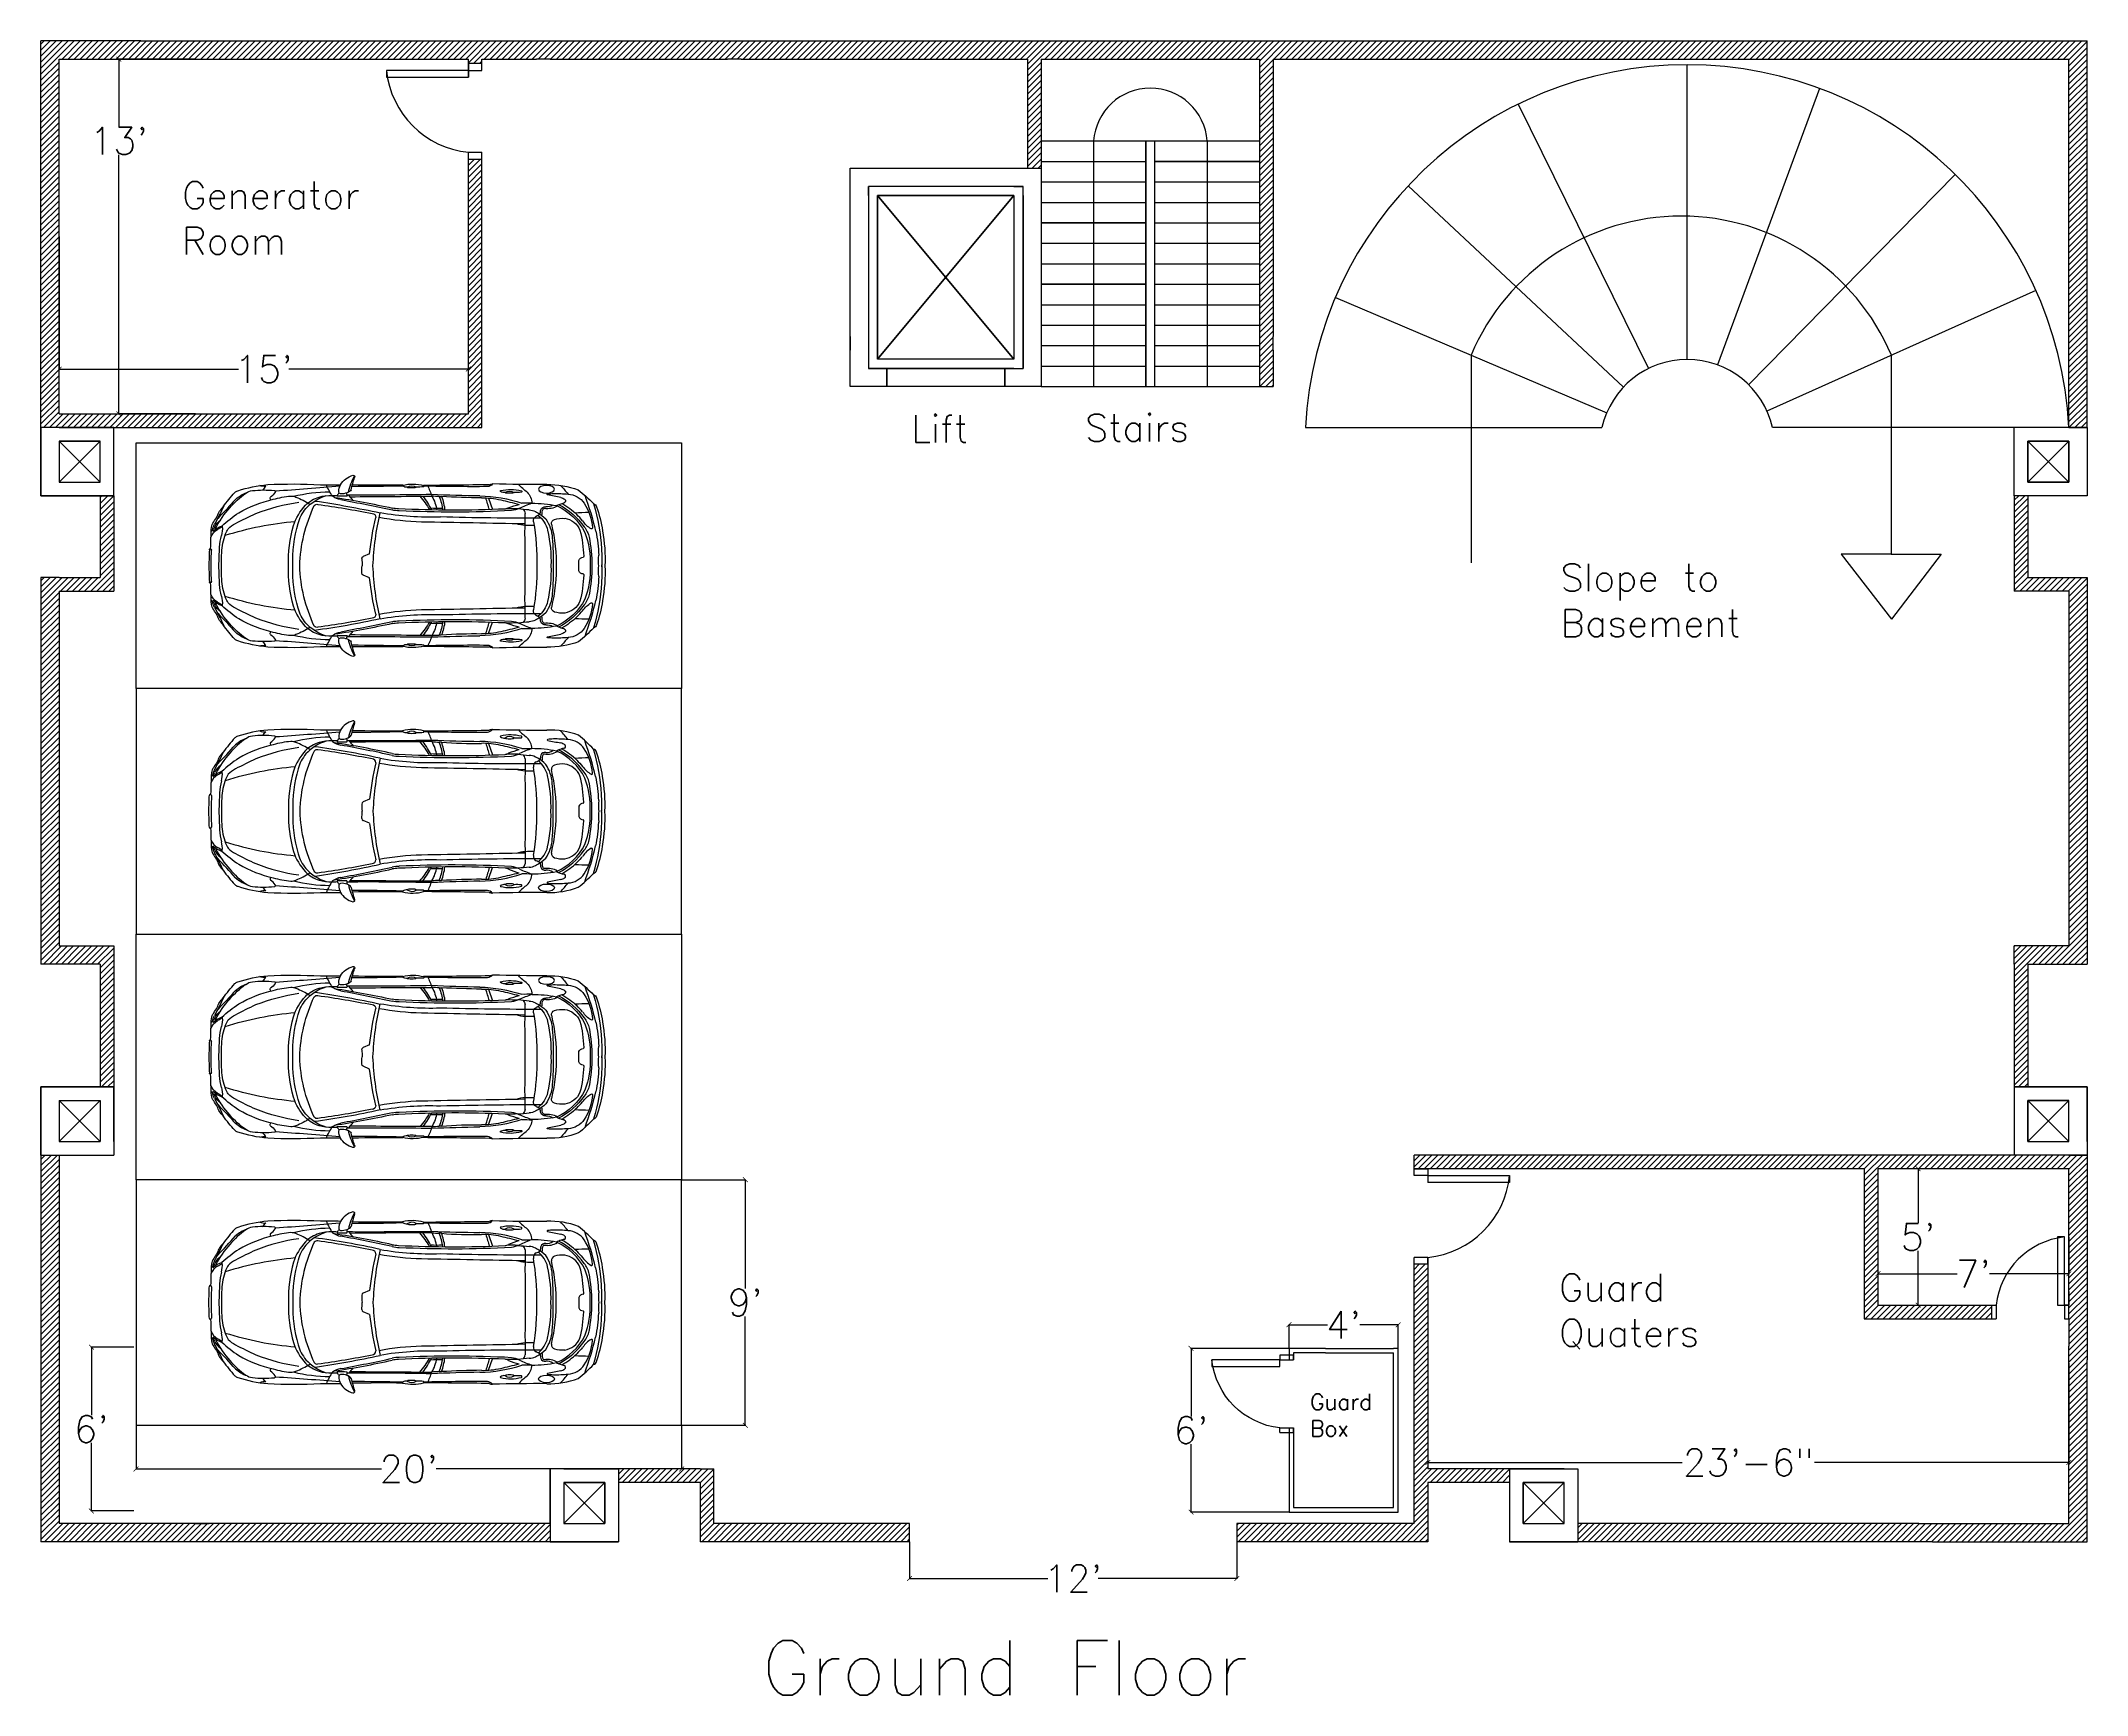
# Model space of a CAD drawing. Header units: inches. Extents: x 474 to 5633, y -332 to 1348.
# Drawn here: x 474 to 1374, y 591 to 1319 of the extents above; entities that cross this region are included whole.
import ezdxf

# ---------------------------------------------------------------- set-up
doc = ezdxf.new("R2010")
doc.units = ezdxf.units.IN
doc.header["$LTSCALE"] = 20
doc.header["$MEASUREMENT"] = 0
doc.layers.add('Cars', color=160, linetype='Continuous')
doc.layers.add('Lift and Stairs', color=60, linetype='Continuous')
for name, color, linetype, plot in [('Dimensions', 9, 'Continuous', False), ('Doors', 6, 'Continuous', False), ('Hatches', 3, 'Continuous', False), ('Pillars', 200, 'Continuous', False), ('Veranda', 4, 'Continuous', False)]:
    doc.layers.add(name, color=color, linetype=linetype, plot=plot)
doc.styles.get("Standard").update_dxf_attribs({"font": 'txt.shx', "height": 12})
doc.dimstyles.new('iut', dxfattribs={"dimtxt": 0.18, "dimasz": 2.1175, "dimexe": 0.18, "dimexo": 0.0625, "dimgap": 0.09, "dimtad": 0, "dimtih": 1, "dimtoh": 1, "dimzin": 0, "dimdsep": 46, "dimlunit": 4, "dimtxsty": 'Standard', "dimblk": 'ARCHTICK', "dimcen": 0.09, "dimadec": 0, "dimazin": 0, "dimtfac": 1, "dimtofl": 0, "dimtmove": 0, "dimatfit": 3, "dimldrblk": 'ARCHTICK', "dimfxl": 1, "dimtolj": 1, "dimtzin": 0, "dimarcsym": 0})

# ---------------------------------------------------------------- blocks, each defined once
blk = doc.blocks.new('Car_left')
at = {"color": 5}
for p, q in [((123.07, 29.8), (124.76, 24.76)), ((70.7, 5.3), (67.95, 4.1)), ((70.7, -5.3), (67.95, -4.1)), ((123.07, -29.8), (124.76, -24.76)), ((101.37, -30.43), (102.41, -30.42))]:
    blk.add_line(p, q, dxfattribs=at)
for centre, radius, start, end in [((65.78, 31.04), 9.1, 105.13746, 149.55236), ((93.53, 24.5), 33.09, 153.01291, 166.30471), ((116.91, 20.2), 55.95, 160.55711, 166.29179), ((63.42, 39.07), 0.762, 341.39551, 91.2243), ((-138.02, 160.47), 199.1, 315.46661, 318.76533), ((54.2, -7.74), 58.53, 136.90121, 144.86231), ((36.05, 3.06), 34.97, 124.38458, 140.08591), ((13.6, 30.08), 3.04, 106.10964, 134.45891), ((22.13, 17.29), 15.86, 110.053, 131.09648), ((31.17, -22.73), 58.69, 95.14753, 108.28319), ((40.78, -24.98), 55.65, 102.88791, 119.76378), ((19.84, 27.21), 5.89, 96.3928, 126.91472), ((24.15, -9.82), 43.17, 83.77664, 96.60683), ((51.09, -53.86), 82.66, 97.94374, 111.56086), ((24.35, 39.41), 4.49, 245.48382, 278.55556), ((-28.95, 78.62), 69.41, 319.29041, 321.02974), ((37.02, -196.92), 232.91, 87.02509, 92.73563), ((28.06, 29.74), 1.05, 150.3867, 223.84123), ((22.76, 36.53), 7.65, 304.97814, 326.67353), ((40.01, -12.24), 43.12, 95.21354, 105.66603), ((28.87, 32.66), 0.434, 309.69986, 95.63574), ((-72.6, 1567.05), 1537.6, 273.79889, 274.85922), ((36.02, 24.57), 6.13, 68.08981, 89.32948), ((53.51, -34.39), 66.98, 90.28251, 104.0813), ((26.74, 0.31), 32.1, 56.5518, 68.8795), ((52.42, 16.95), 13.85, 106.27408, 135.47694), ((57.53, 11.77), 20.01, 107.02386, 137.8516), ((47.57, 25.66), 1.43, 73.49995, 144.8845), ((3.49, -299.76), 330.96, 77.46216, 82.54845), ((-11.4, -398.81), 429.96, 78.84172, 82.06187), ((53.69, 13.13), 17.88, 88.49937, 106.73274), ((51.89, -601.38), 637.07, 89.45582, 90.25011), ((75.01, 44.87), 25.04, 201.50576, 214.66397), ((54.4, -11.86), 42.86, 87.24885, 90.33022), ((59.76, 38.36), 9.41, 235.35648, 259.73366), ((5.56, -307.73), 341.48, 77.28465, 81.63152), ((56.69, 30.84), 0.28, 168.55565, 280.91544), ((16.78, 60.83), 49.67, 322.94054, 324.64065), ((58.04, 151.02), 120.45, 269.38603, 271.26679), ((65.37, 32.08), 8.25, 154.29768, 176.70499), ((58.05, 32.6), 0.916, 182.61522, 260.63968), ((58.47, 37.84), 6.17, 264.71164, 292.10471), ((-59.54, -615.02), 654.78, 77.63326, 79.65097), ((64.88, 33.08), 4.43, 193.65108, 206.16097), ((60.35, 31.02), 0.558, 308.92704, 10.42866), ((59.47, 36.55), 4.62, 286.69434, 302.08172), ((69.72, 2295.75), 2264.64, 269.77679, 270.71764), ((89.89, 52.38), 35.4, 216.91445, 221.79407), ((60.97, 34.01), 1.67, 304.78214, 341.00839), ((111.1, -4600.16), 4630.8, 90.15979, 90.60558), ((62.12, 1027.34), 992.53, 270.04461, 271.33586), ((77.14, 1008), 972.57, 269.17131, 270.48466), ((85.41, 35.26), 0.234, 128.03467, 231.44394), ((89.67, 17.38), 18.59, 75.02695, 103.70702), ((86.98, 37.8), 3.22, 237.76153, 275.78677), ((89.31, 31.77), 3.46, 56.69461, 125.45738), ((87.84, 34.97), 0.651, 214.90015, 277.21193), ((89.21, 51.27), 17, 265.66619, 274.6243), ((90.58, 35.24), 0.91, 269.90357, 320.98573), ((92.41, 61.24), 26.6, 267.42907, 274.44222), ((70.26, 10.39), 30.31, 27.95158, 41.84871), ((55.18, 2.12), 48.3, 27.71081, 36.16267), ((28.62, 7392.12), 7357.08, 270.512856, 270.737768), ((94.18, 35.03), 0.422, 312.63721, 46.97546), ((116.4, 1092.6), 1057.79, 268.81926, 270.33226), ((77.47, 24.46), 21.62, 16.55601, 30.2518), ((137.05, 1113.91), 1083.32, 267.93867, 269.05791), ((80.88, 21.19), 19.71, 9.78117, 28.59246), ((103.9, 97.94), 67.56, 265.14516, 267.8496), ((74.89, 20.38), 28.33, 8.37395, 20.78002), ((101.61, 21.34), 9.09, 85.54078, 91.53032), ((80.05, 21.46), 23.99, 7.26377, 21.88226), ((116.12, 190.91), 161.1, 265.08433, 271.34238), ((117.99, -31.9), 62.64, 71.6619, 88.85853), ((120.87, -2.43), 32.31, 76.52404, 91.73389), ((547.56, 157.77), 444.5, 196.72396, 197.41651), ((122.22, 38.24), 3.43, 275.31005, 319.26992), ((125.29, 30.69), 5.33, 95.08331, 111.35704), ((144.65, 749.66), 713.94, 268.40802, 270.32729), ((128.46, 32.88), 0.234, 128.03467, 231.44394), ((132.72, 15), 18.59, 75.02695, 103.70702), ((130.03, 35.42), 3.22, 237.76153, 275.78677), ((64.56, -253.65), 289.76, 75.6297, 77.27041), ((132.36, 29.39), 3.46, 56.69461, 125.45738), ((130.89, 32.59), 0.651, 214.90015, 277.21193), ((132.25, 48.89), 17, 265.66619, 274.6243), ((145.68, -8.16), 36.39, 104.66283, 112.26521), ((133.63, 32.86), 0.91, 269.90357, 320.98573), ((135.46, 58.86), 26.6, 267.42907, 274.44222), ((154.47, 52.41), 24.69, 222.373, 234.28797), ((159.14, -23.1), 53.44, 108.58404, 114.85731), ((137.23, 32.65), 0.422, 312.63721, 46.97546), ((138.83, 91.2), 63.65, 268.98088, 272.95096), ((134.74, 27.25), 7.38, 2.27588, 43.84814), ((141.9, -30.13), 57.68, 78.94942, 89.79257), ((149.53, -2.52), 38.27, 69.94528, 91.20605), ((149.09, 31.42), 0.225, 72.72216, 261.1465), ((316.87, 851.27), 837.07, 258.435, 258.83886), ((166.46, -184.69), 217.01, 93.93747, 94.57437), ((151.99, -37.17), 68.98, 84.99374, 90.35533), ((156.86, 20.28), 7.32, 104.93811, 122.1545), ((102.46, -12.88), 71.13, 38.65299, 42.73052), ((152.95, 23.45), 6.85, 58.52974, 73.96082), ((158.51, 16.38), 11.53, 101.25569, 107.90953), ((135.18, -6.94), 39.77, 47.69708, 59.76876), ((156.04, 28.55), 0.883, 284.35773, 57.13468), ((157.44, 22.17), 9.39, 34.53869, 86.53917), ((101.52, -39.01), 94.79, 44.43238, 49.83502), ((145.12, 14.78), 23.75, 4.6963, 32.37475), ((37.54, -16.49), 136.36, 13.46244, 20.42206), ((168.46, 25.2), 2.27, 20.6856, 70.91831), ((87.21, 2.52), 85.67, 3.27511, 16.84113), ((6.06, 16.25), 4.96, 141.7582, 172.03537), ((13.03, 13.05), 11.76, 153.55146, 167.88278), ((151.81, -72.74), 175.69, 147.45433, 148.401), ((-82.58, 66.71), 97.89, 330.35475, 335.59733), ((8.82, 14.67), 6.61, 124.0758, 158.19817), ((39.29, -1.9), 40.67, 137.65743, 152.91895), ((13.71, 18.36), 10.58, 134.19619, 161.14834), ((49.01, -29.91), 64.19, 123.95486, 132.40357), ((50.92, -126.67), 146.79, 95.03533, 107.32881), ((17.17, 7.89), 12.01, 116.91285, 135.76959), ((76.45, -101.49), 136.41, 114.1166, 118.31881), ((93.49, 2.53), 56.52, 163.42117, 182.56297), ((60.74, 9.79), 24.82, 137.15041, 161.48033), ((55.44, 14.46), 16.66, 139.89509, 165.41294), ((108.36, -2.58), 68.44, 154.87308, 177.84283), ((212.72, -10.84), 142.94, 166.9982, 173.51446), ((71.74, 21.32), 1.71, 359.85851, 87.98697), ((206.7, -6.24), 134.64, 167.32391, 177.34193), ((96.42, 137.26), 118.02, 259.48701, 268.59846), ((97.37, 149.85), 128.46, 260.12574, 271.99726), ((83.38, 34.46), 10.25, 254.80143, 271.9279), ((84.02, 44.14), 19.06, 260.0152, 268.09912), ((107.97, 519.51), 495.03, 267.15363, 272.58529), ((107.54, 505.87), 482.25, 267.1684, 273.03682), ((982.41, 46622.75), 46611.95, 268.907321, 268.963357), ((100.77, 86.22), 60.97, 266.94751, 271.88835), ((141.25, 1468.03), 1447.09, 268.43976, 270.20173), ((129.75, 29.32), 4.37, 277.28162, 299.38163), ((133.09, -11.92), 37.09, 85.52485, 93.36207), ((132, 34.41), 10.17, 276.17859, 297.40691), ((139.78, 31.89), 14.12, 251.50171, 267.32866), ((197.6, 635.55), 613.59, 264.23702, 264.70055), ((136.13, 22.69), 3, 7.38862, 45.8426), ((2379.18, 15), 2240.1, 179.79347, 180.38362), ((140.86, 18.8), 5.78, 61.10951, 89.28165), ((145.15, 19.75), 2.36, 121.08807, 188.92492), ((34.81, 1.53), 109.47, 359.33047, 9.38585), ((33.43, -175.87), 228.12, 60.81656, 61.10951), ((141.42, 28.67), 7.35, 289.98339, 305.72876), ((139.08, 12.19), 12.43, 42.76964, 63.27182), ((137.56, 12.9), 11.8, 13.54182, 51.82327), ((173.32, 19.47), 27.79, 169.33963, 173.3084), ((147.91, 23.87), 2.05, 82.48643, 158.9368), ((168.32, 21.31), 21.78, 171.94892, 177.87295), ((147.83, 24.16), 1.09, 105.22564, 169.18402), ((148.95, 33.66), 8.56, 260.53978, 300.84928), ((148.63, 30.48), 4.6, 264.31915, 305.36165), ((134.35, 11.17), 16.78, 4.00345, 34.34157), ((152.65, 18.45), 1.97, 108.87564, 185.29373), ((79.84, 0.89), 72.95, 358.28674, 13.77932), ((155.46, 8.89), 11.93, 84.68467, 106.75169), ((142.59, 3.18), 25.5, 26.6673, 66.01861), ((138.68, -1.83), 32.56, 35.68721, 62.17139), ((155.19, 12.09), 8.78, 23.15646, 81.02307), ((168.17, -87.81), 111.28, 90.48434, 93.65377), ((222.78, 74.14), 79.81, 220.33586, 222.96017), ((173.61, 26.19), 11.26, 214.89171, 241.45982), ((106.19, 4.47), 67.9, 9.27451, 18.48665), ((394.44, -2.04), 393.75, 177.23695, 178.61403), ((6.89, 10.51), 6.26, 118.98532, 161.23439), ((1.7, 14.74), 0.806, 59.7839, 144.41799), ((1.23, 17.42), 1.47, 286.34414, 348.34243), ((9, 7.66), 10.39, 109.17891, 131.55306), ((8.1, 17.76), 6.43, 201.21715, 206.96021), ((3.22, 16.5), 0.185, 139.72227, 281.81991), ((0.27, 23.79), 8.59, 294.63871, 310.55956), ((34.78, 6.16), 30.12, 166.13255, 176.18772), ((-2.45, 15.98), 8.41, 341.98578, 8.79107), ((5.68, 17.31), 0.186, 347.22625, 118.0969), ((28.84, 5.28), 23.14, 157.81808, 178.63828), ((16.17, 10.95), 9.28, 145.02648, 160.73805), ((99.76, 0.95), 64.75, 165.03405, 180.84114), ((141.85, 125.63), 107.88, 268.55093, 270.64879), ((85.88, 1.8), 64.66, 358.40326, 12.37682), ((-0.9, 0.86), 152.42, 359.67696, 4.31864), ((105.57, 1.23), 59.44, 2.7031, 13.93511), ((157.23, 10.67), 10.23, 10.91316, 39.45038), ((131.9, 1.8), 35.85, 357.12308, 20.95691), ((94.97, -0.93), 73.56, 0.72272, 10.73475), ((168.43, 16.62), 0.378, 237.88654, 16.87911), ((126.01, 4.31), 45.49, 0.53446, 13.91515), ((99.13, 2.65), 75.17, 357.98289, 9.78248), ((-749.28, 29.09), 749.84, 357.7767, 358.31858), ((0.66, 7.08), 0.422, 70.49023, 179.20089), ((0.58, 6.87), 0.644, 4.14646, 70.02275), ((130.96, -0.93), 129.97, 176.53751, 179.59059), ((253.46, -4.23), 249.03, 177.14627, 179.02573), ((150.61, -1.08), 145.07, 177.26967, 179.5722), ((134.86, 1.88), 67.5, 178.89969, 181.59631), ((68.25, 3.27), 0.884, 109.86956, 185.77558), ((33.28, -1.37), 111.01, 350.66551, 0.8373), ((79.84, -0.99), 72.95, 346.22068, 1.71326), ((183.45, 0.55), 20.71, 175.47281, 181.67332), ((164.67, 1.64), 1.94, 91.75208, 163.59412), ((164.58, 3.96), 0.378, 274.2331, 11.36243), ((221.4, 2.71), 49.95, 177.66736, 183.36175), ((221.4, -2.71), 49.95, 176.63825, 182.33264), ((112.54, 3.22), 60.34, 356.51783, 3.98811), ((112.54, -3.22), 60.34, 356.01189, 3.48217), ((-749.28, -29.09), 749.84, 1.68142, 2.2233), ((0.66, -7.08), 0.422, 180.79911, 289.50977), ((0.58, -6.87), 0.644, 289.97725, 355.85354), ((394.44, 2.04), 393.75, 181.38597, 182.76305), ((130.96, 0.93), 129.97, 180.40941, 183.46249), ((253.46, 4.23), 249.03, 180.97427, 182.85373), ((34.78, -6.16), 30.12, 183.81228, 193.86745), ((150.61, 1.08), 145.07, 180.4278, 182.73033), ((28.84, -5.28), 23.14, 181.36172, 202.18192), ((99.76, -0.95), 64.75, 179.15886, 194.96595), ((93.49, -2.53), 56.52, 177.43703, 196.57883), ((108.36, 2.58), 68.44, 182.15717, 205.12692), ((-179.5, -0.52), 246.89, 359.38343, 0.12057), ((68.25, -3.27), 0.884, 174.22442, 250.13044), ((212.72, 10.84), 142.94, 186.48554, 193.0018), ((206.7, 6.24), 134.64, 182.65807, 192.67609), ((2379.18, -15), 2240.1, 179.61638, 180.20653), ((85.88, -1.8), 64.66, 347.62318, 1.59674), ((-0.9, -0.86), 152.42, 355.68136, 0.32304), ((183.45, -0.72), 20.71, 178.32668, 184.52719), ((164.67, -1.8), 1.94, 196.40588, 268.24792), ((105.57, -1.39), 59.44, 346.06489, 357.2969), ((164.58, -4.12), 0.378, 348.63757, 85.7669), ((131.9, -1.8), 35.85, 339.04309, 2.87692), ((94.97, 0.93), 73.56, 349.26525, 359.27728), ((87.21, -2.52), 85.67, 343.15887, 356.72489), ((126.01, -4.31), 45.49, 346.08485, 359.46554), ((99.13, -2.65), 75.17, 350.21752, 2.01711), ((6.89, -10.51), 6.26, 198.76561, 241.01468), ((1.7, -14.74), 0.806, 215.58201, 300.2161), ((6.06, -16.25), 4.96, 187.96463, 218.2418), ((13.03, -13.05), 11.76, 192.11722, 206.44854), ((1.23, -17.42), 1.47, 11.65757, 73.65586), ((8.1, -17.76), 6.43, 153.03979, 158.78285), ((9, -7.66), 10.39, 228.44694, 250.82109), ((8.82, -14.67), 6.61, 201.80183, 235.9242), ((3.22, -16.5), 0.185, 78.18009, 220.27773), ((39.29, 1.9), 40.67, 207.08105, 222.34257), ((0.27, -23.79), 8.59, 49.44044, 65.36129), ((-2.45, -15.98), 8.41, 351.20893, 18.01422), ((5.68, -17.31), 0.186, 241.9031, 12.77375), ((49.01, 29.91), 64.19, 227.59643, 236.04514), ((50.92, 126.67), 146.79, 252.67119, 264.96467), ((16.17, -10.95), 9.28, 199.26195, 214.97352), ((17.17, -7.89), 12.01, 224.23041, 243.08715), ((60.74, -9.79), 24.82, 198.51967, 222.84959), ((139.78, -31.89), 14.12, 92.67134, 108.49829), ((141.85, -125.63), 107.88, 89.35121, 91.44907), ((137.56, -12.9), 11.8, 308.17673, 346.45818), ((134.35, -11.17), 16.78, 325.65843, 355.99655), ((142.59, -3.18), 25.5, 293.98139, 333.3327), ((138.68, 1.83), 32.56, 297.84706, 324.31279), ((155.19, -12.26), 8.78, 278.97693, 336.84354), ((172.27, -24.28), 8.95, 116.85433, 149.56256), ((157.23, -10.67), 10.23, 320.54962, 349.08684), ((145.12, -14.78), 23.75, 327.62525, 355.3037), ((37.54, 16.49), 136.36, 339.57794, 346.53756), ((168.43, -16.62), 0.378, 343.12089, 122.11346), ((106.19, -4.47), 67.9, 341.51335, 350.72549), ((151.81, 72.74), 175.69, 211.599, 212.54567), ((-82.58, -66.71), 97.89, 24.40267, 29.64525), ((13.71, -18.36), 10.58, 198.85166, 225.80381), ((-138.02, -160.47), 199.1, 41.23467, 44.53339), ((54.2, 7.74), 58.53, 215.13769, 223.09879), ((36.05, -3.06), 34.97, 219.91409, 235.61542), ((76.45, 101.49), 136.41, 241.68119, 245.8834), ((40.78, 24.98), 55.65, 240.23622, 257.11209), ((51.09, 53.86), 82.66, 248.43914, 262.05626), ((55.44, -14.46), 16.66, 194.58706, 220.10491), ((52.42, -16.95), 13.85, 224.52306, 253.72592), ((57.53, -11.77), 20.01, 222.1484, 252.97614), ((47.57, -25.66), 1.43, 215.1155, 286.50005), ((-19.24, 413.5), 446.92, 278.51516, 282.2178), ((-11.4, 398.81), 429.96, 277.93813, 281.15828), ((5.56, 307.73), 341.48, 278.36848, 282.71535), ((-59.54, 615.02), 654.78, 280.34903, 282.36674), ((71.74, -21.32), 1.71, 272.01303, 0.14149), ((96.42, -137.26), 118.02, 91.40154, 100.51299), ((97.37, -149.85), 128.46, 88.00274, 99.87426), ((83.38, -34.46), 10.25, 88.0721, 105.19857), ((84.02, -44.14), 19.06, 91.90088, 99.9848), ((107.97, -519.51), 495.03, 87.41471, 92.84637), ((107.54, -505.87), 482.25, 86.96318, 92.8316), ((70.26, -10.39), 30.31, 318.15129, 332.04842), ((982.41, -46622.75), 46611.95, 91.036643, 91.092679), ((55.18, -2.12), 48.3, 323.83733, 332.28919), ((100.77, -86.22), 60.97, 88.11165, 93.05249), ((81.97, -21.47), 18.59, 330.48558, 350.5014), ((74.89, -20.38), 28.33, 339.21998, 351.62605), ((141.25, -1468.03), 1447.09, 89.79827, 91.56024), ((72.63, -20.05), 31.54, 340.79573, 351.89419), ((547.56, -157.77), 444.5, 162.58349, 163.27604), ((129.75, -29.32), 4.37, 60.61837, 82.71838), ((134.31, -213.83), 188.78, 89.49178, 91.05832), ((145.68, 8.16), 36.39, 247.73479, 255.33717), ((132, -34.41), 10.17, 62.59309, 83.82141), ((197.6, -635.55), 613.59, 95.29945, 95.76298), ((159.14, 23.1), 53.44, 245.14269, 251.41596), ((136.13, -22.69), 3, 314.1574, 352.61138), ((140.86, -18.8), 5.78, 270.71835, 298.89049), ((141.9, 30.13), 57.68, 270.20743, 281.05058), ((145.15, -19.75), 2.36, 171.07508, 238.91193), ((33.43, 175.87), 228.12, 298.89049, 299.18344), ((141.42, -28.67), 7.35, 54.27124, 70.01661), ((139.08, -12.19), 12.43, 296.72818, 317.23036), ((173.32, -19.47), 27.79, 186.6916, 190.66037), ((147.91, -23.87), 2.05, 201.0632, 277.51357), ((168.32, -21.31), 21.78, 182.12705, 188.05108), ((147.83, -24.16), 1.09, 190.81598, 254.77436), ((148.95, -33.92), 8.82, 59.87447, 99.17204), ((148.63, -30.48), 4.6, 54.63835, 95.68085), ((152.65, -18.55), 1.97, 174.70627, 251.12436), ((155.46, -8.99), 11.93, 253.24831, 275.31533), ((160.6, -9.22), 18.97, 245.68446, 256.77795), ((135.18, 6.83), 39.77, 300.45845, 312.30292), ((168.17, 87.71), 111.28, 266.34623, 269.51566), ((222.78, -74.24), 79.81, 137.03983, 139.66414), ((168.46, -25.2), 2.27, 289.08169, 339.3144), ((13.6, -30.08), 3.04, 225.54109, 253.89036), ((22.13, -17.29), 15.86, 228.90352, 249.947), ((31.17, 22.73), 58.69, 251.71681, 264.85247), ((19.84, -27.21), 5.89, 233.08528, 263.6072), ((24.15, 9.82), 43.17, 263.39317, 276.22336), ((24.35, -39.41), 4.49, 81.44444, 114.51618), ((-28.95, -78.62), 69.41, 38.97026, 40.70959), ((37.02, 196.92), 232.91, 267.26437, 272.97491), ((28.06, -29.74), 1.05, 136.15877, 209.6133), ((22.76, -36.53), 7.65, 33.32647, 55.02186), ((40.01, 12.24), 43.12, 254.33397, 264.78646), ((28.87, -32.66), 0.434, 264.36426, 50.30014), ((-72.6, -1567.05), 1537.6, 85.14078, 86.20111), ((36.02, -24.57), 6.13, 270.67052, 291.91019), ((53.51, 34.39), 66.98, 255.9187, 269.71749), ((26.74, -0.31), 32.1, 291.1205, 303.4482), ((53.69, -13.13), 17.88, 253.26726, 271.50063), ((51.89, 601.38), 637.07, 269.74989, 270.54418), ((75.01, -44.87), 25.04, 145.33603, 158.49424), ((54.4, 11.86), 42.86, 269.66978, 272.75115), ((59.76, -38.36), 9.41, 100.26634, 124.64352), ((56.69, -30.84), 0.28, 79.08456, 191.44435), ((16.78, -60.83), 49.67, 35.35935, 37.05946), ((58.04, -151.02), 120.45, 88.73321, 90.61397), ((58.05, -32.6), 0.916, 99.36032, 177.38478), ((65.37, -32.08), 8.25, 183.29501, 205.70232), ((58.47, -37.84), 6.17, 67.89529, 95.28836), ((65.78, -31.04), 9.1, 210.44764, 254.86254), ((64.88, -33.08), 4.43, 153.83903, 166.34892), ((60.35, -31.02), 0.558, 349.57134, 51.07296), ((59.47, -36.55), 4.62, 57.91828, 73.30566), ((69.89, -1465.49), 1434.39, 88.87781, 90.35905), ((93.53, -24.5), 33.09, 193.69529, 206.98709), ((89.89, -52.38), 35.4, 138.20593, 143.08555), ((60.97, -34.01), 1.67, 18.99161, 55.21786), ((122.13, 5877.67), 5908.35, 269.418409, 269.766166), ((116.91, -20.2), 55.95, 193.70821, 199.44289), ((62.12, -1027.34), 992.53, 88.66414, 89.95539), ((77.14, -1008), 972.57, 89.51534, 90.8275), ((85.41, -35.26), 0.234, 128.55606, 231.96533), ((86.98, -37.8), 3.22, 84.21323, 122.23847), ((89.67, -17.38), 18.59, 256.29298, 284.97305), ((87.84, -34.97), 0.651, 82.78807, 145.09985), ((89.31, -31.77), 3.46, 234.54262, 303.30539), ((89.21, -51.27), 17, 85.3757, 94.33381), ((90.58, -35.24), 0.91, 39.01427, 90.09643), ((92.41, -61.24), 26.6, 85.55778, 92.57093), ((94.18, -35.03), 0.422, 313.02454, 47.36279), ((28.62, -7392.12), 7357.08, 89.262232, 89.487144), ((116.4, -1092.6), 1057.79, 89.66774, 91.18074), ((67.98, -20.6), 31.79, 332.35332, 341.62), ((126.84, -635.66), 604.97, 90.7199, 92.73444), ((103.9, -97.94), 67.56, 92.1504, 94.9984), ((130.53, -628.27), 598.51, 91.01751, 92.69203), ((117.99, 31.9), 62.64, 271.14147, 288.3381), ((120.87, 2.43), 32.31, 268.26611, 283.47596), ((122.22, -38.24), 3.43, 40.73008, 84.68995), ((125.29, -30.69), 5.33, 248.64296, 264.91669), ((144.65, -749.66), 713.94, 89.67271, 91.59198), ((128.46, -32.88), 0.234, 128.55606, 231.96533), ((130.03, -35.42), 3.22, 84.21323, 122.23847), ((132.72, -15), 18.59, 256.29298, 284.97305), ((64.56, 253.65), 289.76, 282.72959, 284.3703), ((130.89, -32.59), 0.651, 82.78807, 145.09985), ((132.36, -29.39), 3.46, 234.54262, 303.30539), ((132.25, -48.89), 17, 85.3757, 94.33381), ((133.63, -32.86), 0.91, 39.01427, 90.09643), ((135.46, -58.86), 26.6, 85.55778, 92.57093), ((154.47, -52.41), 24.69, 125.71203, 137.627), ((137.23, -32.65), 0.422, 313.02454, 47.36279), ((138.83, -91.2), 63.65, 87.04904, 91.01912), ((134.74, -27.25), 7.38, 316.15186, 357.72412), ((149.64, 1), 36.75, 268.58211, 290.44217), ((149.07, -31.43), 0.233, 93.80694, 232.96462), ((166.46, 184.69), 217.01, 265.36562, 266.06253), ((316.87, -851.27), 837.07, 101.16114, 101.565), ((151.99, 37.17), 68.98, 269.64467, 275.00626), ((102.46, 12.88), 71.13, 317.26948, 321.34701), ((152.95, -23.45), 6.85, 286.03918, 301.47026), ((156.04, -28.55), 0.883, 302.86532, 75.64227), ((157.44, -22.17), 9.39, 273.46083, 325.46131), ((124.39, 15.45), 61.97, 307.92251, 316.3203), ((63.42, -39.07), 0.762, 268.7757, 18.60449)]:
    blk.add_arc(centre, radius, start, end, dxfattribs=at)
blk.add_ellipse((148.56, -33.65), major_axis=(3.52, 0), ratio=0.472575, dxfattribs=at)
blk = doc.blocks.new('car_facing_L')
at = {"layer": 'Cars'}
blk.add_lwpolyline([(240, 0), (240, 108), (0, 108), (0, 0)], close=True, dxfattribs=at)
blk.add_blockref('Car_left', (32.01, 54.03), dxfattribs=at)
blk = doc.blocks.new('car_facing_R')
at = {"layer": 'Cars', "rotation": 180}
blk.add_blockref('car_facing_L', (0, 108), dxfattribs=at)
blk = doc.blocks.new('BDoor7')
at = {"layer": 'Doors'}
for p, q in [((0, 0), (-6, 0)), ((-6, 0), (-6, -3)), ((0, -3), (0, 0)), ((-6, -3), (-42, -3)), ((-42, -3), (-42, -6)), ((-42, -6), (-6, -6)), ((-6, -3), (0, -3)), ((-6, -3), (-6, -6)), ((-6, -42), (-6, -39)), ((-6, -39), (0, -39)), ((-6, -42), (0, -42)), ((0, -42), (0, -39))]:
    blk.add_line(p, q, dxfattribs=at)
blk.add_arc((-2.01, 0.99), 40.19, 185.69568, 264.30432, dxfattribs=at)
blk = doc.blocks.new('SDoor1')
at = {"layer": 'Doors'}
for p, q in [((-2, 36), (-5, 36)), ((-5, 36), (-5, 6)), ((-2, 6), (-2, 36)), ((-34, 6), (-34, 0)), ((-34, 6), (-32, 6)), ((-34, 0), (-32, 0)), ((-32, 6), (-32, 0)), ((-5, 6), (-2, 6)), ((0, 6), (-2, 6)), ((-2, 6), (-2, 0)), ((-2, 0), (0, 0)), ((0, 0), (0, 6))]:
    blk.add_line(p, q, dxfattribs=at)
blk.add_arc((1.81, 2.19), 34.02, 96.42895, 173.57105, dxfattribs=at)
blk = doc.blocks.new('BDoor8')
at = {"layer": 'Doors'}
for p, q in [((0, -3), (0, 0)), ((0, 0), (6, 0)), ((6, 0), (6, -3)), ((6, -3), (0, -3)), ((6, -3), (6, -6)), ((6, -3), (42, -3)), ((42, -6), (6, -6)), ((42, -3), (42, -6)), ((0, -42), (0, -39)), ((6, -39), (0, -39)), ((6, -42), (0, -42)), ((6, -42), (6, -39))]:
    blk.add_line(p, q, dxfattribs=at)
blk.add_arc((2.01, 0.99), 40.19, 275.69568, 354.30432, dxfattribs=at)
blk = doc.blocks.new('_ArchTick')
at = {"color": 0, "linetype": 'ByBlock', "const_width": 0.15}
blk.add_lwpolyline([(-0.5, -0.5), (0.5, 0.5)], dxfattribs=at)
blk = doc.blocks.new('*D59')
at = {"color": 0, "lineweight": -2, "transparency": 16777216}
for p, q in [((1084.12, 737.16), (1084.12, 693.36)), ((1366.12, 737.16), (1366.12, 693.36)), ((1084.12, 693.54), (1196.03, 693.54)), ((1366.12, 693.54), (1254.21, 693.54))]:
    blk.add_line(p, q, dxfattribs=at)
at = {"layer": 'Defpoints', "color": 0, "transparency": 16777216}
for p in [(1084.12, 737.22), (1366.12, 737.22), (1366.12, 693.54)]:
    blk.add_point(p, dxfattribs=at)
at = {"color": 0, "lineweight": -2, "transparency": 16777216, "xscale": 2.1175, "yscale": 2.1175, "zscale": 2.1175, "rotation": 180}
blk.add_blockref('_ArchTick', (1084.12, 693.54), dxfattribs=at)
at = {"color": 0, "lineweight": -2, "transparency": 16777216, "xscale": 2.1175, "yscale": 2.1175, "zscale": 2.1175}
blk.add_blockref('_ArchTick', (1366.12, 693.54), dxfattribs=at)
at = {"color": 0, "transparency": 16777216, "insert": (1225.12, 693.54), "char_height": 12, "attachment_point": 5}
blk.add_mtext('\\A1;23\'-6"', dxfattribs=at)
blk = doc.blocks.new('*D60')
at = {"color": 0, "lineweight": -2, "transparency": 16777216}
for p, q in [((1282.12, 792.66), (1282.12, 776.39)), ((1366.12, 792.66), (1366.12, 776.39)), ((1282.12, 776.57), (1317.03, 776.57)), ((1366.12, 776.57), (1331.21, 776.57))]:
    blk.add_line(p, q, dxfattribs=at)
at = {"layer": 'Defpoints', "color": 0, "transparency": 16777216}
for p in [(1282.12, 792.72), (1366.12, 792.72), (1366.12, 776.57)]:
    blk.add_point(p, dxfattribs=at)
at = {"color": 0, "lineweight": -2, "transparency": 16777216, "xscale": 2.1175, "yscale": 2.1175, "zscale": 2.1175, "rotation": 180}
blk.add_blockref('_ArchTick', (1282.12, 776.57), dxfattribs=at)
at = {"color": 0, "lineweight": -2, "transparency": 16777216, "xscale": 2.1175, "yscale": 2.1175, "zscale": 2.1175}
blk.add_blockref('_ArchTick', (1366.12, 776.57), dxfattribs=at)
at = {"color": 0, "transparency": 16777216, "insert": (1324.12, 776.57), "char_height": 12, "attachment_point": 5}
blk.add_mtext("\\A1;7'", dxfattribs=at)
blk = doc.blocks.new('*D61')
at = {"color": 0, "lineweight": -2, "transparency": 16777216}
for p, q in [((1299.84, 822.72), (1299.61, 822.72)), ((1299.79, 822.72), (1299.79, 798.81)), ((1299.79, 762.72), (1299.79, 786.63)), ((1299.84, 762.72), (1299.61, 762.72))]:
    blk.add_line(p, q, dxfattribs=at)
at = {"layer": 'Defpoints', "color": 0, "transparency": 16777216}
for p in [(1299.91, 822.72), (1299.79, 762.72), (1299.91, 762.72)]:
    blk.add_point(p, dxfattribs=at)
at = {"color": 0, "lineweight": -2, "transparency": 16777216, "xscale": 2.1175, "yscale": 2.1175, "zscale": 2.1175}
for p, rotation in [((1299.79, 822.72), 90), ((1299.79, 762.72), 270)]:
    blk.add_blockref('_ArchTick', p, dxfattribs=dict(at, rotation=rotation))
at = {"color": 0, "transparency": 16777216, "insert": (1299.79, 792.72), "char_height": 12, "attachment_point": 5}
blk.add_mtext("\\A1;5'", dxfattribs=at)
blk = doc.blocks.new('*D62')
at = {"color": 0, "lineweight": -2, "transparency": 16777216}
for p, q in [((542.06, 1310.72), (508.24, 1310.72)), ((508.42, 1310.72), (508.42, 1280.86)), ((508.42, 1154.72), (508.42, 1268.68)), ((542.06, 1154.72), (508.24, 1154.72))]:
    blk.add_line(p, q, dxfattribs=at)
at = {"layer": 'Defpoints', "color": 0, "transparency": 16777216}
for p in [(542.12, 1310.72), (508.42, 1154.72), (542.12, 1154.72)]:
    blk.add_point(p, dxfattribs=at)
at = {"color": 0, "lineweight": -2, "transparency": 16777216, "xscale": 2.1175, "yscale": 2.1175, "zscale": 2.1175}
for p, rotation in [((508.42, 1310.72), 90), ((508.42, 1154.72), 270)]:
    blk.add_blockref('_ArchTick', p, dxfattribs=dict(at, rotation=rotation))
at = {"color": 0, "transparency": 16777216, "insert": (508.42, 1274.77), "char_height": 12, "attachment_point": 5}
blk.add_mtext("\\A1;13'", dxfattribs=at)
blk = doc.blocks.new('*D63')
at = {"color": 0, "lineweight": -2, "transparency": 16777216}
for p, q in [((482.12, 1232.66), (482.12, 1174.22)), ((662.12, 1232.66), (662.12, 1174.22)), ((482.12, 1174.4), (561.03, 1174.4)), ((662.12, 1174.4), (583.21, 1174.4))]:
    blk.add_line(p, q, dxfattribs=at)
at = {"layer": 'Defpoints', "color": 0, "transparency": 16777216}
for p in [(482.12, 1232.72), (662.12, 1232.72), (662.12, 1174.4)]:
    blk.add_point(p, dxfattribs=at)
at = {"color": 0, "lineweight": -2, "transparency": 16777216, "xscale": 2.1175, "yscale": 2.1175, "zscale": 2.1175, "rotation": 180}
blk.add_blockref('_ArchTick', (482.12, 1174.4), dxfattribs=at)
at = {"color": 0, "lineweight": -2, "transparency": 16777216, "xscale": 2.1175, "yscale": 2.1175, "zscale": 2.1175}
blk.add_blockref('_ArchTick', (662.12, 1174.4), dxfattribs=at)
at = {"color": 0, "transparency": 16777216, "insert": (572.12, 1174.4), "char_height": 12, "attachment_point": 5}
blk.add_mtext("\\A1;15'", dxfattribs=at)
blk = doc.blocks.new('*D64')
at = {"color": 0, "lineweight": -2, "transparency": 16777216}
for p, q in [((515.95, 709.85), (515.95, 690.54)), ((755.95, 709.85), (755.95, 690.54)), ((515.95, 690.72), (623.86, 690.72)), ((755.95, 690.72), (648.04, 690.72))]:
    blk.add_line(p, q, dxfattribs=at)
at = {"layer": 'Defpoints', "color": 0, "transparency": 16777216}
for p in [(515.95, 709.91), (755.95, 709.91), (755.95, 690.72)]:
    blk.add_point(p, dxfattribs=at)
at = {"color": 0, "lineweight": -2, "transparency": 16777216, "xscale": 2.1175, "yscale": 2.1175, "zscale": 2.1175, "rotation": 180}
blk.add_blockref('_ArchTick', (515.95, 690.72), dxfattribs=at)
at = {"color": 0, "lineweight": -2, "transparency": 16777216, "xscale": 2.1175, "yscale": 2.1175, "zscale": 2.1175}
blk.add_blockref('_ArchTick', (755.95, 690.72), dxfattribs=at)
at = {"color": 0, "transparency": 16777216, "insert": (635.95, 690.72), "char_height": 12, "attachment_point": 5}
blk.add_mtext("\\A1;20'", dxfattribs=at)
blk = doc.blocks.new('*D65')
at = {"color": 0, "lineweight": -2, "transparency": 16777216}
for p, q in [((756.02, 817.91), (784.11, 817.91)), ((783.93, 817.91), (783.93, 770)), ((783.93, 709.91), (783.93, 757.82)), ((756.02, 709.91), (784.11, 709.91))]:
    blk.add_line(p, q, dxfattribs=at)
at = {"layer": 'Defpoints', "color": 0, "transparency": 16777216}
for p in [(755.95, 817.91), (755.95, 709.91), (783.93, 709.91)]:
    blk.add_point(p, dxfattribs=at)
at = {"color": 0, "lineweight": -2, "transparency": 16777216, "xscale": 2.1175, "yscale": 2.1175, "zscale": 2.1175}
for p, rotation in [((783.93, 817.91), 90), ((783.93, 709.91), 270)]:
    blk.add_blockref('_ArchTick', p, dxfattribs=dict(at, rotation=rotation))
at = {"color": 0, "transparency": 16777216, "insert": (783.93, 763.91), "char_height": 12, "attachment_point": 5}
blk.add_mtext("\\A1;9'", dxfattribs=at)
blk = doc.blocks.new('*D80')
at = {"layer": 'Defpoints', "color": 0, "lineweight": -2, "transparency": 16777216}
for p, q in [((856.12, 658.66), (856.12, 642.34)), ((1000.12, 658.66), (1000.12, 642.34)), ((856.12, 642.52), (917.03, 642.52)), ((1000.12, 642.52), (939.21, 642.52))]:
    blk.add_line(p, q, dxfattribs=at)
at = {"layer": 'Defpoints', "color": 0, "transparency": 16777216}
for p in [(856.12, 658.72), (1000.12, 658.72), (1000.12, 642.52)]:
    blk.add_point(p, dxfattribs=at)
at = {"layer": 'Defpoints', "color": 0, "lineweight": -2, "transparency": 16777216, "xscale": 2.1175, "yscale": 2.1175, "zscale": 2.1175, "rotation": 180}
blk.add_blockref('_ArchTick', (856.12, 642.52), dxfattribs=at)
at = {"layer": 'Defpoints', "color": 0, "lineweight": -2, "transparency": 16777216, "xscale": 2.1175, "yscale": 2.1175, "zscale": 2.1175}
blk.add_blockref('_ArchTick', (1000.12, 642.52), dxfattribs=at)
at = {"layer": 'Defpoints', "color": 0, "transparency": 16777216, "insert": (928.12, 642.52), "char_height": 12, "attachment_point": 5}
blk.add_mtext("\\A1;12'", dxfattribs=at)
blk = doc.blocks.new('SDoor5')
at = {"layer": 'Doors'}
for p, q in [((-6, 33), (0, 33)), ((-6, 33), (-6, 31)), ((-6, 31), (0, 31)), ((0, 33), (0, 31)), ((-36, 1), (-36, 4)), ((-36, 4), (-6, 4)), ((-6, 1), (-36, 1)), ((-6, 4), (-6, 1)), ((-6, -1), (-6, 1)), ((-6, 1), (0, 1)), ((0, 1), (0, -1)), ((0, -1), (-6, -1))]:
    blk.add_line(p, q, dxfattribs=at)
blk.add_arc((-2.19, -2.81), 34.02, 96.42895, 173.57105, dxfattribs=at)
blk = doc.blocks.new('*D81')
at = {"layer": 'Defpoints', "color": 0, "transparency": 16777216}
for p in [(1023.1, 743.72), (980.01, 671.72), (1023.1, 671.72)]:
    blk.add_point(p, dxfattribs=at)
at = {"layer": 'Dimensions', "color": 0, "lineweight": -2, "transparency": 16777216}
for p, q in [((1023.04, 743.72), (979.83, 743.72)), ((980.01, 743.72), (980.01, 713.81)), ((980.01, 671.72), (980.01, 701.63)), ((1023.04, 671.72), (979.83, 671.72))]:
    blk.add_line(p, q, dxfattribs=at)
at = {"layer": 'Dimensions', "color": 0, "lineweight": -2, "transparency": 16777216, "xscale": 2.1175, "yscale": 2.1175, "zscale": 2.1175}
for p, rotation in [((980.01, 743.72), 90), ((980.01, 671.72), 270)]:
    blk.add_blockref('_ArchTick', p, dxfattribs=dict(at, rotation=rotation))
at = {"layer": 'Dimensions', "color": 0, "transparency": 16777216, "insert": (980.01, 707.72), "char_height": 12, "attachment_point": 5}
blk.add_mtext("\\A1;6'", dxfattribs=at)
blk = doc.blocks.new('*D82')
at = {"layer": 'Defpoints', "color": 0, "transparency": 16777216}
for p in [(1071.1, 754.1), (1023.1, 743.72), (1071.1, 743.72)]:
    blk.add_point(p, dxfattribs=at)
at = {"layer": 'Dimensions', "color": 0, "lineweight": -2, "transparency": 16777216}
for p, q in [((1023.1, 743.78), (1023.1, 754.28)), ((1023.1, 754.1), (1040.01, 754.1)), ((1071.1, 754.1), (1054.19, 754.1)), ((1071.1, 743.78), (1071.1, 754.28))]:
    blk.add_line(p, q, dxfattribs=at)
at = {"layer": 'Dimensions', "color": 0, "lineweight": -2, "transparency": 16777216, "xscale": 2.1175, "yscale": 2.1175, "zscale": 2.1175, "rotation": 180}
blk.add_blockref('_ArchTick', (1023.1, 754.1), dxfattribs=at)
at = {"layer": 'Dimensions', "color": 0, "lineweight": -2, "transparency": 16777216, "xscale": 2.1175, "yscale": 2.1175, "zscale": 2.1175}
blk.add_blockref('_ArchTick', (1071.1, 754.1), dxfattribs=at)
at = {"layer": 'Dimensions', "color": 0, "transparency": 16777216, "insert": (1047.1, 754.1), "char_height": 12, "attachment_point": 5}
blk.add_mtext("\\A1;4'", dxfattribs=at)
blk = doc.blocks.new('*D83')
at = {"color": 0, "lineweight": -2, "transparency": 16777216}
for p, q in [((514.96, 744.26), (496.13, 744.26)), ((496.31, 744.26), (496.31, 714.35)), ((496.31, 672.26), (496.31, 702.17)), ((514.96, 672.26), (496.13, 672.26))]:
    blk.add_line(p, q, dxfattribs=at)
at = {"layer": 'Defpoints', "color": 0, "transparency": 16777216}
for p in [(515.03, 744.26), (496.31, 672.26), (515.03, 672.26)]:
    blk.add_point(p, dxfattribs=at)
at = {"color": 0, "lineweight": -2, "transparency": 16777216, "xscale": 2.1175, "yscale": 2.1175, "zscale": 2.1175}
for p, rotation in [((496.31, 744.26), 90), ((496.31, 672.26), 270)]:
    blk.add_blockref('_ArchTick', p, dxfattribs=dict(at, rotation=rotation))
at = {"color": 0, "transparency": 16777216, "insert": (496.31, 708.26), "char_height": 12, "attachment_point": 5}
blk.add_mtext("\\A1;6'", dxfattribs=at)

msp = doc.modelspace()

# ---------------------------------------------------------------- hatches: boundary and pattern name
at = {"layer": 'Hatches'}
h = msp.add_hatch(dxfattribs=at)
h.set_pattern_fill('ANSI31', color=256, scale=15, style=0)
h.paths.add_polyline_path([(1374.124, 1318.723), (1330.124, 1318.723), (518.124, 1318.723), (474.124, 1318.723), (474.124, 1148.723), (506.124, 1148.723), (668.124, 1148.723), (668.124, 1266.743), (662.124, 1266.743), (662.124, 1154.723), (482.124, 1154.723), (482.124, 1310.723), (650.124, 1310.723), (662.124, 1310.723), (662.124, 1308.743), (668.124, 1308.743), (668.124, 1310.723), (692.124, 1310.723), (698.124, 1310.723), (776.124, 1310.723), (782.124, 1310.723), (898.124, 1310.723), (904.124, 1310.723), (908.124, 1310.723), (908.124, 1262.723), (914.124, 1262.723), (914.124, 1310.723), (1000.124, 1310.723), (1006.124, 1310.723), (1010.124, 1310.723), (1010.124, 1166.723), (1016.124, 1166.723), (1016.124, 1182.723), (1016.124, 1188.723), (1016.124, 1310.723), (1066.124, 1310.723), (1072.124, 1310.723), (1156.124, 1310.723), (1366.124, 1310.723), (1366.124, 1148.723), (1374.124, 1148.723)])
h.paths.add_polyline_path([(1374.124, 1082.723), (1366.124, 1082.723), (1348.124, 1082.723), (1348.124, 1118.723), (1342.124, 1118.723), (1342.124, 1082.723), (1342.124, 1076.723), (1366.124, 1076.723), (1366.124, 920.723), (1342.124, 920.723), (1342.124, 912.723), (1342.124, 858.723), (1348.124, 858.723), (1348.124, 912.723), (1366.124, 912.723), (1374.124, 912.723)])
h.paths.add_polyline_path([(506.124, 920.723), (482.124, 920.723), (482.124, 1076.723), (506.124, 1076.723), (506.124, 1082.723), (506.124, 1118.723), (500.124, 1118.723), (500.124, 1082.723), (482.124, 1082.723), (474.124, 1082.723), (474.124, 912.723), (500.124, 912.723), (500.124, 858.723), (506.124, 858.723)])
h.paths.add_polyline_path([(482.124, 828.723), (474.124, 828.723), (474.124, 658.723), (698.124, 658.723), (698.124, 666.723), (482.124, 666.723)])
h.paths.add_polyline_path([(856.124, 666.723), (770.124, 666.723), (770.124, 690.723), (764.124, 690.723), (728.124, 690.723), (728.124, 684.723), (764.124, 684.723), (764.124, 658.723), (856.124, 658.723)])
h.paths.add_polyline_path([(1084.124, 684.723), (1120.124, 684.723), (1120.124, 690.723), (1084.124, 690.723), (1084.124, 780.723), (1078.124, 780.723), (1078.124, 690.723), (1078.124, 666.723), (1000.124, 666.723), (1000.124, 658.723), (1084.124, 658.723)])
h.paths.add_polyline_path([(1374.124, 828.723), (1342.124, 828.723), (1276.124, 828.723), (1078.124, 828.723), (1078.124, 822.723), (1084.124, 822.723), (1276.124, 822.723), (1276.124, 756.723), (1332.124, 756.723), (1332.124, 762.723), (1282.124, 762.723), (1282.124, 822.723), (1366.124, 822.723), (1366.124, 762.723), (1366.124, 756.723), (1366.124, 744.723), (1366.124, 666.723), (1300.124, 666.723), (1150.124, 666.723), (1150.124, 658.723), (1306.124, 658.723), (1374.124, 658.723), (1374.124, 738.723)])

# ---------------------------------------------------------------- linework, layer by layer
for p, q in [((518.124, 1318.723), (474.124, 1318.723)), ((474.124, 1148.723), (474.124, 1318.723)), ((518.124, 1318.723), (1330.124, 1318.723)), ((1330.124, 1318.723), (1374.124, 1318.723)), ((1374.124, 1148.723), (1374.124, 1318.723)), ((482.124, 1310.723), (662.124, 1310.723)), ((482.124, 1154.723), (482.124, 1310.723)), ((482.124, 1310.723), (602.124, 1310.723)), ((482.124, 1310.723), (650.124, 1310.723)), ((662.124, 1302.743), (662.124, 1310.723)), ((668.124, 1310.723), (692.124, 1310.723)), ((668.124, 1305.743), (668.124, 1310.723)), ((698.124, 1310.723), (692.124, 1310.723)), ((698.124, 1310.723), (776.124, 1310.723)), ((782.124, 1310.723), (776.124, 1310.723)), ((782.124, 1310.723), (898.124, 1310.723)), ((898.124, 1310.723), (904.124, 1310.723)), ((904.124, 1310.723), (908.124, 1310.723)), ((908.124, 1310.723), (908.124, 1262.723)), ((914.124, 1310.723), (1000.124, 1310.723)), ((914.124, 1310.723), (914.124, 1182.723)), ((1000.124, 1310.723), (1006.124, 1310.723)), ((1006.124, 1310.723), (1010.124, 1310.723)), ((1010.124, 1310.723), (1010.124, 1166.723)), ((1016.124, 1310.723), (1066.124, 1310.723)), ((1016.124, 1310.723), (1016.124, 1188.723)), ((1066.124, 1310.723), (1072.124, 1310.723)), ((1072.124, 1310.723), (1150.124, 1310.723)), ((1072.124, 1310.723), (1156.124, 1310.723)), ((1156.124, 1310.723), (1366.124, 1310.723)), ((1366.124, 1148.723), (1366.124, 1310.723)), ((662.124, 1154.723), (662.124, 1269.743)), ((668.124, 1148.723), (668.124, 1269.743)), ((914.124, 1274.723), (1010.124, 1274.723)), ((960.124, 1166.723), (960.124, 1274.723)), ((964.124, 1166.723), (964.124, 1274.723)), ((908.124, 1262.723), (914.124, 1262.723)), ((914.124, 1265.723), (960.124, 1265.723)), ((964.124, 1265.723), (1010.124, 1265.723)), ((842.124, 1254.723), (838.124, 1254.723)), ((838.124, 1250.723), (838.124, 1254.723)), ((902.124, 1254.723), (842.124, 1254.723)), ((902.124, 1254.723), (906.124, 1254.723)), ((906.124, 1250.723), (906.124, 1254.723)), ((914.124, 1256.723), (960.124, 1256.723)), ((964.124, 1256.723), (1010.124, 1256.723)), ((838.124, 1250.723), (838.124, 1182.723)), ((842.124, 1250.723), (842.124, 1182.723)), ((902.124, 1250.723), (842.124, 1250.723)), ((902.124, 1178.723), (842.124, 1250.723)), ((902.124, 1250.723), (842.124, 1178.723)), ((902.124, 1250.723), (902.124, 1182.723)), ((906.124, 1250.723), (906.124, 1182.723)), ((914.124, 1247.723), (960.124, 1247.723)), ((964.124, 1247.723), (1010.124, 1247.723)), ((914.124, 1238.723), (960.124, 1238.723)), ((964.124, 1238.723), (1010.124, 1238.723)), ((914.124, 1229.723), (960.124, 1229.723)), ((964.124, 1229.723), (1010.124, 1229.723)), ((914.124, 1220.723), (960.124, 1220.723)), ((964.124, 1220.723), (1010.124, 1220.723)), ((914.124, 1211.723), (960.124, 1211.723)), ((964.124, 1211.723), (1010.124, 1211.723)), ((914.124, 1202.723), (960.124, 1202.723)), ((964.124, 1202.723), (1010.124, 1202.723)), ((830.124, 1188.723), (830.124, 1182.723)), ((914.124, 1193.723), (960.124, 1193.723)), ((964.124, 1193.723), (1010.124, 1193.723)), ((1016.124, 1182.723), (1016.124, 1188.723)), ((838.124, 1182.723), (838.124, 1178.723)), ((842.124, 1182.723), (842.124, 1178.723)), ((902.124, 1182.723), (902.124, 1178.723)), ((906.124, 1182.723), (906.124, 1178.723)), ((914.124, 1184.723), (960.124, 1184.723)), ((914.124, 1182.723), (914.124, 1166.723)), ((964.124, 1184.723), (1010.124, 1184.723)), ((1016.124, 1182.723), (1016.124, 1166.723)), ((838.124, 1178.723), (838.124, 1174.723)), ((842.124, 1174.723), (838.124, 1174.723)), ((902.124, 1178.723), (842.124, 1178.723)), ((902.124, 1174.723), (842.124, 1174.723)), ((846.124, 1174.723), (846.124, 1166.723)), ((898.124, 1174.723), (898.124, 1166.723)), ((902.124, 1174.723), (906.124, 1174.723)), ((906.124, 1178.723), (906.124, 1174.723)), ((914.124, 1175.723), (960.124, 1175.723)), ((964.124, 1175.723), (1010.124, 1175.723)), ((836.124, 1166.723), (830.124, 1166.723)), ((898.124, 1166.723), (846.124, 1166.723)), ((914.124, 1166.723), (1010.124, 1166.723)), ((1010.124, 1166.723), (1016.124, 1166.723)), ((482.124, 1154.723), (662.124, 1154.723)), ((474.124, 1148.723), (474.124, 1118.723)), ((482.124, 1148.723), (474.124, 1148.723)), ((474.124, 1148.723), (474.124, 1118.723)), ((482.124, 1148.723), (668.124, 1148.723)), ((1366.124, 1148.723), (1374.124, 1148.723)), ((1374.124, 1148.723), (1374.124, 1118.723)), ((1374.124, 1148.723), (1374.124, 1118.723)), ((482.124, 1142.723), (500.124, 1142.723)), ((482.124, 1142.723), (482.124, 1124.723)), ((500.124, 1124.723), (500.124, 1142.723)), ((506.124, 1118.723), (506.124, 1142.723)), ((1342.124, 1118.723), (1342.124, 1142.723)), ((1348.124, 1142.723), (1366.124, 1142.723)), ((1348.124, 1124.723), (1348.124, 1142.723)), ((1366.124, 1142.723), (1366.124, 1124.723)), ((474.124, 1118.723), (506.124, 1118.723)), ((482.124, 1124.723), (500.124, 1124.723)), ((500.124, 1118.723), (500.124, 1082.723)), ((506.124, 1118.723), (506.124, 1082.723)), ((1342.124, 1118.723), (1342.124, 1082.723)), ((1374.124, 1118.723), (1342.124, 1118.723)), ((1366.124, 1124.723), (1348.124, 1124.723)), ((1348.124, 1118.723), (1348.124, 1082.723)), ((474.124, 1082.723), (474.124, 912.723)), ((482.124, 1082.723), (474.124, 1082.723)), ((482.124, 1082.723), (500.124, 1082.723)), ((506.124, 1082.723), (506.124, 1076.723)), ((1342.124, 1082.723), (1342.124, 1076.723)), ((1348.124, 1082.723), (1366.124, 1082.723)), ((1366.124, 1082.723), (1374.124, 1082.723)), ((1374.124, 1082.723), (1374.124, 912.723)), ((482.124, 1076.723), (482.124, 920.723)), ((482.124, 1076.723), (506.124, 1076.723)), ((1366.124, 1076.723), (1342.124, 1076.723)), ((1366.124, 1076.723), (1366.124, 920.723)), ((482.124, 920.723), (506.124, 920.723)), ((506.124, 920.723), (506.124, 858.723)), ((1342.124, 912.723), (1342.124, 920.723)), ((1366.124, 920.723), (1342.124, 920.723)), ((500.124, 912.723), (474.124, 912.723)), ((500.124, 912.723), (500.124, 858.723)), ((1342.124, 912.723), (1342.124, 858.723)), ((1348.124, 912.723), (1348.124, 858.723)), ((1348.124, 912.723), (1366.124, 912.723)), ((1366.124, 912.723), (1374.124, 912.723)), ((474.124, 858.723), (474.124, 658.723)), ((506.124, 858.723), (474.124, 858.723)), ((474.124, 858.723), (474.124, 828.723)), ((506.124, 834.723), (506.124, 858.723)), ((1374.124, 858.723), (1342.124, 858.723)), ((1342.124, 858.723), (1342.124, 834.723)), ((1374.124, 858.723), (1374.124, 738.723)), ((1374.124, 834.723), (1374.124, 858.723)), ((482.124, 852.723), (500.124, 852.723)), ((500.124, 852.723), (500.124, 834.723)), ((1366.124, 852.723), (1348.124, 852.723)), ((1348.124, 852.723), (1348.124, 834.723)), ((474.124, 828.723), (482.124, 828.723)), ((482.124, 828.723), (482.124, 666.723)), ((1342.124, 828.723), (1078.124, 828.723)), ((1078.124, 819.723), (1078.124, 828.723)), ((1366.124, 828.723), (1374.124, 828.723)), ((1084.124, 822.723), (1078.124, 822.723)), ((1084.124, 822.723), (1084.124, 816.723)), ((1276.124, 822.723), (1084.124, 822.723)), ((1299.906, 822.723), (1282.124, 822.723)), ((1366.124, 822.723), (1305.906, 822.723)), ((1078.124, 690.723), (1078.124, 783.723)), ((1084.124, 783.723), (1084.124, 690.723)), ((1366.124, 768.723), (1366.124, 762.723)), ((1366.124, 756.723), (1366.124, 744.723)), ((1366.124, 666.723), (1366.124, 744.723)), ((1374.124, 658.723), (1374.124, 738.723)), ((704.124, 690.723), (728.124, 690.723)), ((704.124, 684.723), (722.124, 684.723)), ((722.124, 684.723), (722.124, 666.723)), ((764.124, 690.723), (728.124, 690.723)), ((728.124, 690.723), (728.124, 658.723)), ((764.124, 684.723), (728.124, 684.723)), ((764.124, 690.723), (770.124, 690.723)), ((764.124, 684.723), (764.124, 658.723)), ((770.124, 666.723), (770.124, 690.723)), ((1078.124, 666.723), (1078.124, 690.723)), ((1120.124, 690.723), (1084.124, 690.723)), ((1120.124, 684.723), (1084.124, 684.723)), ((1084.124, 684.723), (1084.124, 658.723)), ((1144.124, 690.723), (1120.124, 690.723)), ((1120.124, 690.723), (1120.124, 658.723)), ((1144.124, 684.723), (1126.124, 684.723)), ((1126.124, 684.723), (1126.124, 666.723)), ((698.124, 666.723), (482.124, 666.723)), ((542.124, 666.723), (548.124, 666.723)), ((856.124, 666.723), (770.124, 666.723)), ((856.124, 658.723), (856.124, 666.723)), ((1078.124, 666.723), (1000.124, 666.723)), ((1000.124, 666.723), (1000.124, 658.723)), ((1300.124, 666.723), (1150.124, 666.723)), ((1300.124, 666.723), (1366.124, 666.723)), ((728.124, 658.723), (474.124, 658.723)), ((856.124, 658.723), (764.124, 658.723)), ((1084.124, 658.723), (1000.124, 658.723)), ((1306.124, 658.723), (1120.124, 658.723)), ((1306.124, 658.723), (1374.124, 658.723))]:
    msp.add_line(p, q)
for points in [[(1372.124, 828.723), (1276.124, 828.723)], [(1371.906, 828.723), (1299.906, 828.723)], [(1276.124, 822.723), (1276.124, 756.723), (1334.124, 756.723)], [(1361.124, 762.723), (1366.124, 762.723), (1366.124, 822.723), (1282.124, 822.723), (1282.124, 762.723), (1334.124, 762.723)], [(1364.124, 756.723), (1366.124, 756.723)]]:
    msp.add_lwpolyline(points)
at = {"layer": 'Defpoints'}
for p, q in [((1039.1, 743.72), (1069.1, 743.72)), ((1039.1, 741.72), (1069.1, 741.72))]:
    msp.add_line(p, q, dxfattribs=at)
for points in [[(1039.1, 743.72), (1023.1, 743.72), (1023.1, 738.72)], [(1023.1, 708.72), (1023.1, 671.72), (1071.1, 671.72), (1071.1, 743.72), (1069.1, 743.72)], [(1039.1, 741.72), (1025.1, 741.72), (1025.1, 738.72)], [(1025.1, 708.72), (1025.1, 673.72), (1069.1, 673.72), (1069.1, 741.72)]]:
    msp.add_lwpolyline(points, dxfattribs=at)
at = {"layer": 'Lift and Stairs'}
for p, q in [((1198.232, 1178.605), (1198.232, 1308.234)), ((1256.381, 1297.857), (1211.543, 1176.229)), ((1123.894, 1290.905), (1181.215, 1174.638)), ((914.124, 1274.723), (1010.124, 1274.723)), ((914.124, 1274.723), (960.124, 1274.723)), ((937.124, 1274.723), (937.124, 1166.723)), ((960.124, 1274.723), (960.124, 1166.723)), ((964.124, 1166.723), (964.124, 1274.723)), ((964.124, 1274.723), (1010.124, 1274.723)), ((987.124, 1274.723), (987.124, 1166.723)), ((914.124, 1265.723), (960.124, 1265.723)), ((1010.124, 1265.723), (964.124, 1265.723)), ((914.124, 1256.723), (960.124, 1256.723)), ((964.124, 1256.723), (1010.124, 1256.723)), ((1075.546, 1255.056), (1170.147, 1166.432)), ((1316.15, 1259.943), (1225.225, 1167.55)), ((842.124, 1250.723), (902.124, 1250.723)), ((842.124, 1178.723), (842.124, 1250.723)), ((842.124, 1250.723), (902.124, 1178.723)), ((842.124, 1178.723), (902.124, 1250.723)), ((902.124, 1250.723), (902.124, 1178.723)), ((914.124, 1247.723), (960.124, 1247.723)), ((964.124, 1247.723), (1010.124, 1247.723)), ((960.124, 1238.723), (914.124, 1238.723)), ((964.124, 1238.723), (1010.124, 1238.723)), ((914.124, 1229.723), (960.124, 1229.723)), ((964.124, 1229.723), (1010.124, 1229.723)), ((914.124, 1220.723), (960.124, 1220.723)), ((964.124, 1220.723), (1010.124, 1220.723)), ((960.124, 1211.723), (914.124, 1211.723)), ((964.124, 1211.723), (1010.124, 1211.723)), ((1351.576, 1209.023), (1233.334, 1155.894)), ((914.124, 1202.723), (960.124, 1202.723)), ((964.124, 1202.723), (1010.124, 1202.723)), ((1043.521, 1205.896), (1162.816, 1155.178)), ((914.124, 1193.723), (960.124, 1193.723)), ((964.124, 1193.723), (1010.124, 1193.723)), ((914.124, 1184.723), (960.124, 1184.723)), ((964.124, 1184.723), (1010.124, 1184.723)), ((1103.168, 1180.537), (1103.168, 1089.183)), ((1288.058, 1093.055), (1288.058, 1180.483)), ((902.124, 1178.723), (842.124, 1178.723)), ((846.124, 1174.723), (898.124, 1174.723)), ((846.124, 1166.723), (846.124, 1174.723)), ((898.124, 1174.723), (898.124, 1166.723)), ((914.124, 1175.723), (960.124, 1175.723)), ((964.124, 1175.723), (1010.124, 1175.723)), ((898.124, 1166.723), (846.124, 1166.723)), ((914.124, 1166.723), (960.124, 1166.723)), ((960.124, 1166.723), (964.124, 1166.723)), ((964.124, 1166.723), (1010.124, 1166.723)), ((1030.34, 1148.725), (1160.724, 1148.733)), ((1366.124, 1148.723), (1235.739, 1148.733)), ((1288.005, 1093.055), (1266.005, 1093.055)), ((1266.005, 1093.055), (1288.058, 1064.366)), ((1288.005, 1093.055), (1310.005, 1093.055)), ((1310.005, 1093.055), (1288.058, 1064.366))]:
    msp.add_line(p, q, dxfattribs=at)
for centre, radius, start, end in [((1198.232, 1140.122), 168.112, 2.932881, 177.066653), ((962.124, 1272.92), 25.065, 4.124885, 175.875115), ((1195.601, 1141.25), 100.436, 22.993679, 156.972713), ((1198.232, 1140.122), 38.483, 12.930288, 167.069712)]:
    msp.add_arc(centre, radius, start, end, dxfattribs=at)
at = {"layer": 'Pillars'}
for p, q in [((830.124, 1262.723), (914.124, 1262.723)), ((830.124, 1166.723), (830.124, 1262.723)), ((914.124, 1262.723), (914.124, 1166.723)), ((906.124, 1254.723), (838.124, 1254.723)), ((838.124, 1254.723), (838.124, 1174.723)), ((906.124, 1174.723), (906.124, 1254.723)), ((838.124, 1174.723), (846.124, 1174.723)), ((846.124, 1174.723), (846.124, 1166.723)), ((898.124, 1166.723), (898.124, 1174.723)), ((898.124, 1174.723), (906.124, 1174.723)), ((846.124, 1166.723), (830.124, 1166.723)), ((914.124, 1166.723), (898.124, 1166.723)), ((474.124, 1118.723), (474.124, 1148.723)), ((506.124, 1148.723), (474.124, 1148.723)), ((474.124, 1148.723), (474.124, 1118.723)), ((506.124, 1118.723), (506.124, 1148.723)), ((1342.124, 1118.723), (1342.124, 1148.723)), ((1374.124, 1148.723), (1342.124, 1148.723)), ((1374.124, 1148.723), (1374.124, 1118.723)), ((1374.124, 1148.723), (1374.124, 1118.723)), ((482.124, 1142.723), (482.124, 1124.723)), ((500.124, 1142.723), (482.124, 1142.723)), ((482.124, 1142.723), (500.124, 1124.723)), ((500.124, 1142.723), (482.124, 1124.723)), ((500.124, 1142.723), (482.124, 1142.723)), ((482.124, 1142.723), (482.124, 1124.723)), ((500.124, 1124.723), (500.124, 1142.723)), ((1348.124, 1142.723), (1348.124, 1124.723)), ((1366.124, 1142.723), (1348.124, 1142.723)), ((1348.124, 1142.723), (1366.124, 1124.723)), ((1348.124, 1124.723), (1366.124, 1142.723)), ((1348.124, 1142.723), (1366.124, 1142.723)), ((1366.124, 1124.723), (1366.124, 1142.723)), ((1366.124, 1142.723), (1366.124, 1124.723)), ((506.124, 1118.723), (474.124, 1118.723)), ((482.124, 1124.723), (500.124, 1124.723)), ((1374.124, 1118.723), (1342.124, 1118.723)), ((1348.124, 1124.723), (1366.124, 1124.723)), ((474.124, 828.723), (474.124, 858.723)), ((474.124, 858.723), (506.124, 858.723)), ((474.124, 828.723), (474.124, 858.723)), ((506.124, 858.723), (506.124, 834.723)), ((1342.124, 858.723), (1342.124, 828.723)), ((1342.124, 858.723), (1374.124, 858.723)), ((1374.124, 858.723), (1374.124, 828.723)), ((1374.124, 858.723), (1374.124, 828.723)), ((482.124, 852.723), (500.124, 852.723)), ((482.124, 852.723), (500.124, 834.723)), ((500.124, 852.723), (482.124, 834.723)), ((482.124, 852.723), (482.124, 834.723)), ((500.124, 852.723), (500.124, 834.723)), ((1348.124, 852.723), (1366.124, 852.723)), ((1348.124, 834.723), (1348.124, 852.723)), ((1348.124, 852.723), (1366.124, 834.723)), ((1366.124, 852.723), (1348.124, 834.723)), ((1366.124, 834.723), (1366.124, 852.723)), ((474.124, 828.723), (506.124, 828.723)), ((482.124, 834.723), (500.124, 834.723)), ((506.124, 834.723), (506.124, 828.723)), ((1374.124, 828.723), (1342.124, 828.723)), ((1348.124, 834.723), (1366.124, 834.723)), ((728.124, 690.723), (698.124, 690.723)), ((698.124, 666.723), (698.124, 690.723)), ((698.124, 690.723), (698.124, 658.723)), ((722.124, 684.723), (704.124, 684.723)), ((704.124, 684.723), (722.124, 666.723)), ((722.124, 684.723), (704.124, 666.723)), ((704.124, 684.723), (704.124, 666.723)), ((722.124, 666.723), (722.124, 684.723)), ((728.124, 690.723), (728.124, 658.723)), ((1120.124, 690.723), (1150.124, 690.723)), ((1120.124, 690.723), (1120.124, 658.723)), ((1126.124, 684.723), (1144.124, 684.723)), ((1126.124, 666.723), (1126.124, 684.723)), ((1126.124, 684.723), (1144.124, 666.723)), ((1144.124, 684.723), (1126.124, 666.723)), ((1144.124, 666.723), (1144.124, 684.723)), ((1150.124, 690.723), (1150.124, 658.723)), ((704.124, 666.723), (722.124, 666.723)), ((1126.124, 666.723), (1144.124, 666.723)), ((698.124, 658.723), (728.124, 658.723)), ((698.124, 658.723), (728.124, 658.723)), ((1120.124, 658.723), (1150.124, 658.723)), ((1120.124, 658.723), (1150.124, 658.723))]:
    msp.add_line(p, q, dxfattribs=at)
at = {"layer": 'Veranda'}
msp.add_line((1366.124, 1148.723), (1374.124, 1148.723), dxfattribs=at)

# ---------------------------------------------------------------- block references
for name, p in [('BDoor7', (668.124, 1308.743)), ('BDoor8', (1078.124, 822.723)), ('SDoor1', (1366.124, 756.723))]:
    msp.add_blockref(name, p)
at = {"layer": 'Cars', "xscale": -1}
for p in [(515.954, 1033.91), (515.954, 817.91)]:
    msp.add_blockref('car_facing_R', p, dxfattribs=at)
at = {"layer": 'Cars', "rotation": 180}
for p in [(515.954, 1033.91), (515.954, 817.91)]:
    msp.add_blockref('car_facing_R', p, dxfattribs=at)
at = {"layer": 'Defpoints', "xscale": -1, "rotation": 180}
msp.add_blockref('SDoor5', (1025.1, 739.72), dxfattribs=at)

# ---------------------------------------------------------------- texts
at = {"layer": 'Defpoints', "attachment_point": 1}
for s, insert, char_height, width in [('Generator^JRoom', (536.164, 1256.847), 12, 76.83158), ('Lift', (856.838, 1154.182), 12, 36.52638), ('Stairs', (933.378, 1154.56), 12, 50.83405), ('Slope to Basement', (1142.493, 1088.686), 12, 101.14996), ('Guard\\PQuaters', (1141.818, 776.514), 12, 119.23994), ('Guard\\PBox', (1032.386, 723.667), 7, 32.87281)]:
    msp.add_mtext(s, dxfattribs=dict(at, insert=insert, char_height=char_height, width=width))
at = {"layer": 'Dimensions', "insert": (791.224, 615.261), "char_height": 24, "width": 301.67868, "attachment_point": 1}
msp.add_mtext('Ground Floor', dxfattribs=at)

# ---------------------------------------------------------------- dimensions: what is measured, and where the dimension line sits
dim = msp.add_linear_dim(base=(508.419, 1154.723), p1=(542.124, 1310.723), p2=(542.124, 1154.723), angle=90, dimstyle='iut')
dim.commit()
dim.dimension.update_dxf_attribs({"geometry": '*D62', "text_midpoint": (508.419, 1274.768), "dimtype": 128})
for base, p1, p2, picture, middle in [((662.124, 1174.405), (482.124, 1232.723), (662.124, 1232.723), '*D63', (572.124, 1174.405)), ((1366.124, 693.536), (1084.124, 737.223), (1366.124, 737.223), '*D59', (1225.124, 693.536))]:
    dim = msp.add_linear_dim(base=base, p1=p1, p2=p2, dimstyle='iut')
    dim.commit()
    dim.dimension.update_dxf_attribs({"geometry": picture, "text_midpoint": middle, "dimtype": 128})
for base, p1, p2, picture, middle in [((783.934, 709.91), (755.954, 817.91), (755.954, 709.91), '*D65', (783.934, 763.91)), ((1299.792, 762.723), (1299.906, 822.723), (1299.906, 762.723), '*D61', (1299.792, 792.723)), ((496.314, 672.256), (515.026, 744.256), (515.026, 672.256), '*D83', (496.314, 708.256))]:
    dim = msp.add_linear_dim(base=base, p1=p1, p2=p2, angle=90, dimstyle='iut')
    dim.commit()
    dim.dimension.update_dxf_attribs({"geometry": picture, "text_midpoint": middle})
for base, p1, p2, picture, middle in [((1366.124, 776.573), (1282.124, 792.723), (1366.124, 792.723), '*D60', (1324.124, 776.573)), ((755.954, 690.723), (515.954, 709.91), (755.954, 709.91), '*D64', (635.954, 690.723))]:
    dim = msp.add_linear_dim(base=base, p1=p1, p2=p2, dimstyle='iut')
    dim.commit()
    dim.dimension.update_dxf_attribs({"geometry": picture, "text_midpoint": middle})
at = {"layer": 'Defpoints'}
dim = msp.add_linear_dim(base=(1000.124, 642.516), p1=(856.124, 658.723), p2=(1000.124, 658.723), dimstyle='iut', dxfattribs=at)
dim.commit()
dim.dimension.update_dxf_attribs({"geometry": '*D80', "text_midpoint": (928.124, 642.516)})
at = {"layer": 'Dimensions'}
dim = msp.add_linear_dim(base=(1071.1, 754.104), p1=(1023.1, 743.72), p2=(1071.1, 743.72), dimstyle='iut', dxfattribs=at)
dim.commit()
dim.dimension.update_dxf_attribs({"geometry": '*D82', "text_midpoint": (1047.1, 754.104)})
dim = msp.add_linear_dim(base=(980.011, 671.72), p1=(1023.1, 743.72), p2=(1023.1, 671.72), angle=90, dimstyle='iut', dxfattribs=at)
dim.commit()
dim.dimension.update_dxf_attribs({"geometry": '*D81', "text_midpoint": (980.011, 707.72)})

doc.saveas('drawing.dxf')
